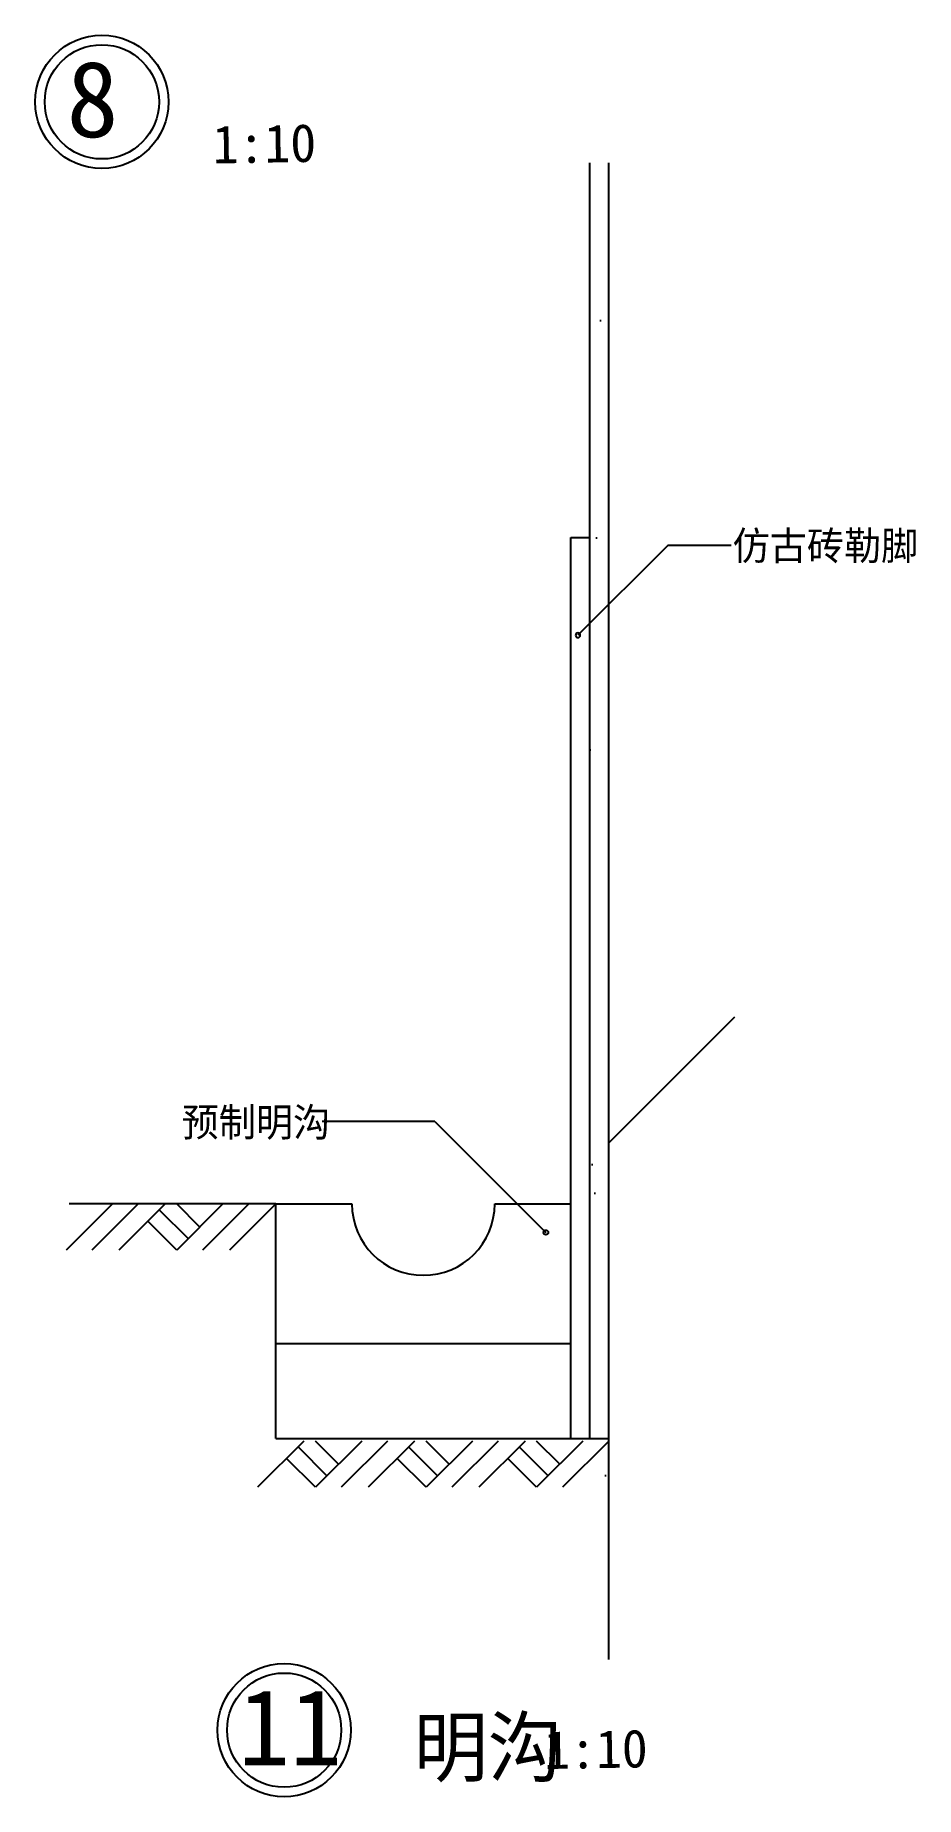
# Model space of a CAD drawing. Header units: metres. Extents: x -2092 to 57740, y -16481 to 10701.
# Drawn here: x 48610 to 49535, y 8114 to 9965 of the extents above; entities that cross this region are included whole.
import ezdxf

# ---------------------------------------------------------------- set-up
doc = ezdxf.new("R2010")
doc.units = ezdxf.units.M
for name, color, linetype in [('2', 2, 'Continuous'), ('D', 4, 'Continuous'), ('DIM2', 3, 'Continuous'), ('E-W', 7, 'Continuous'), ('HZ', 3, 'Continuous')]:
    doc.layers.add(name, color=color, linetype=linetype)

msp = doc.modelspace()

# ---------------------------------------------------------------- texts
at = {"layer": '2'}
for s, p in [('8', (48642.69, 9857.67)), ('11', (48822.93, 8147.09))]:
    msp.add_text(s, height=80, dxfattribs=at).set_placement(p)
at = {"layer": 'DIM2'}
for s, height, p in [('仿古砖勒脚', 30, (49342.21, 9413.41)), ('预制明沟', 30, (48763.51, 8807.82)), ('明沟', 60, (49007.1, 8136.34))]:
    msp.add_text(s, height=height, dxfattribs=at).set_placement(p)
at = {"layer": 'HZ'}
for p in [(48796.25, 9829.95), (49144.5, 8143.26)]:
    msp.add_text('1:10', height=40, rotation=1, dxfattribs=at).set_placement(p)

# ---------------------------------------------------------------- hatches: boundary and pattern name
at = {"layer": 'DIM2'}
h = msp.add_hatch(dxfattribs=at)
h.set_pattern_fill('AR-SAND', scale=5)
h.paths.add_polyline_path([(49212.31, 9830.86), (49192.31, 9830.86), (49192.31, 9436.98), (49192.31, 8426.98), (49212.31, 8426.98)])
h = msp.add_hatch(dxfattribs=at)
h.set_pattern_fill('ANSI31', scale=500)
h.paths.add_polyline_path([(49344.59, 9830.86), (49212.31, 9830.86), (49212.31, 8258.32), (49344.59, 8258.32)])
h = msp.add_hatch(dxfattribs=at)
h.set_pattern_fill('LINE', scale=500)
h.paths.add_polyline_path([(49192.31, 9436.98), (49172.31, 9436.98), (49172.31, 8490.39), (49192.31, 8490.39)])
h = msp.add_hatch(dxfattribs=at)
h.set_pattern_fill('AR-CONC', scale=10)
h.paths.add_polyline_path([(49172.31, 8590.39), (49172.31, 8736.98), (49092.31, 8736.98, -1), (48942.31, 8736.98), (48862.31, 8736.98), (48862.31, 8590.39)])
h.paths.add_polyline_path([(48862.31, 8590.39), (48862.31, 8490.39), (49172.31, 8490.39), (49172.31, 8590.39)])

# ---------------------------------------------------------------- linework, layer by layer
for centre in [(48679.69, 9894.75), (48871.16, 8184.17)]:
    msp.add_circle(centre, 60)
at = {"layer": 'D'}
for centre in [(48679.69, 9894.75), (48871.16, 8184.17)]:
    msp.add_circle(centre, 70, dxfattribs=at)
at = {"layer": 'DIM2'}
for p, q in [((49274.35, 9429.1), (49179.64, 9334.39)), ((49192.31, 8490.39), (49192.31, 9436.98)), ((49274.35, 9429.1), (49340.81, 9429.1)), ((49029.58, 8823.51), (48910.9, 8823.51)), ((49029.58, 8823.51), (49146.09, 8707)), ((48690.71, 8736.98), (48642.1, 8688.38)), ((48717.84, 8736.98), (48669.23, 8688.38)), ((48746.14, 8736.98), (48697.54, 8688.38)), ((48806.88, 8736.98), (48758.27, 8688.38)), ((48782.58, 8712.68), (48758.27, 8736.98)), ((48834.01, 8736.98), (48785.4, 8688.38)), ((48862.31, 8736.98), (48813.71, 8688.38)), ((48758.27, 8688.38), (48727.91, 8718.75)), ((48770.66, 8700.17), (48740.29, 8730.54)), ((48891.89, 8487.92), (48843.29, 8439.31)), ((48916.41, 8451.1), (48886.04, 8481.47)), ((48952.63, 8487.92), (48904.03, 8439.31)), ((48928.33, 8463.61), (48904.03, 8487.92)), ((48979.76, 8487.92), (48931.15, 8439.31)), ((49008.06, 8487.92), (48959.46, 8439.31)), ((49032.58, 8451.1), (49002.21, 8481.47)), ((49068.8, 8487.92), (49020.2, 8439.31)), ((49044.5, 8463.61), (49020.2, 8487.92)), ((49095.93, 8487.92), (49047.32, 8439.31)), ((49124.23, 8487.92), (49075.63, 8439.31)), ((49148.75, 8451.1), (49118.38, 8481.47)), ((49184.97, 8487.92), (49136.37, 8439.31)), ((49160.67, 8463.61), (49136.37, 8487.92)), ((49212.1, 8487.92), (49163.49, 8439.31)), ((48904.03, 8439.31), (48873.66, 8469.68)), ((49020.2, 8439.31), (48989.83, 8469.68)), ((49136.37, 8439.31), (49106, 8469.68))]:
    msp.add_line(p, q, dxfattribs=at)
for points in [[(49177.14, 9334.39, 1), (49182.14, 9334.39, 1)], [(49148.59, 8707, -1), (49143.59, 8707, -1)]]:
    msp.add_lwpolyline(points, format="xyb", close=True, dxfattribs=at)
at = {"layer": 'E-W'}
for p, q in [((49192.31, 9436.98), (49192.31, 9830.86)), ((49212.31, 8258.32), (49212.31, 9830.86)), ((49172.31, 8490.39), (49172.31, 9436.98)), ((49172.31, 9436.98), (49192.31, 9436.98)), ((48862.31, 8736.98), (48645.29, 8736.98)), ((48862.31, 8736.98), (48942.31, 8736.98)), ((48862.31, 8490.39), (48862.31, 8736.98)), ((49092.31, 8736.98), (49172.31, 8736.98)), ((48862.31, 8590.39), (49172.31, 8590.39)), ((48862.31, 8490.39), (49212.31, 8490.39))]:
    msp.add_line(p, q, dxfattribs=at)
msp.add_arc((49017.31, 8736.98), 75, 180, 0, dxfattribs=at)

msp.set_redraw_order([(e.dxf.handle, doc.entitydb.next_handle()) for e in msp.query("TEXT MTEXT ATTDEF DIMENSION ARC_DIMENSION")])  # texts and dimensions are drawn at this point

doc.saveas('drawing.dxf')
